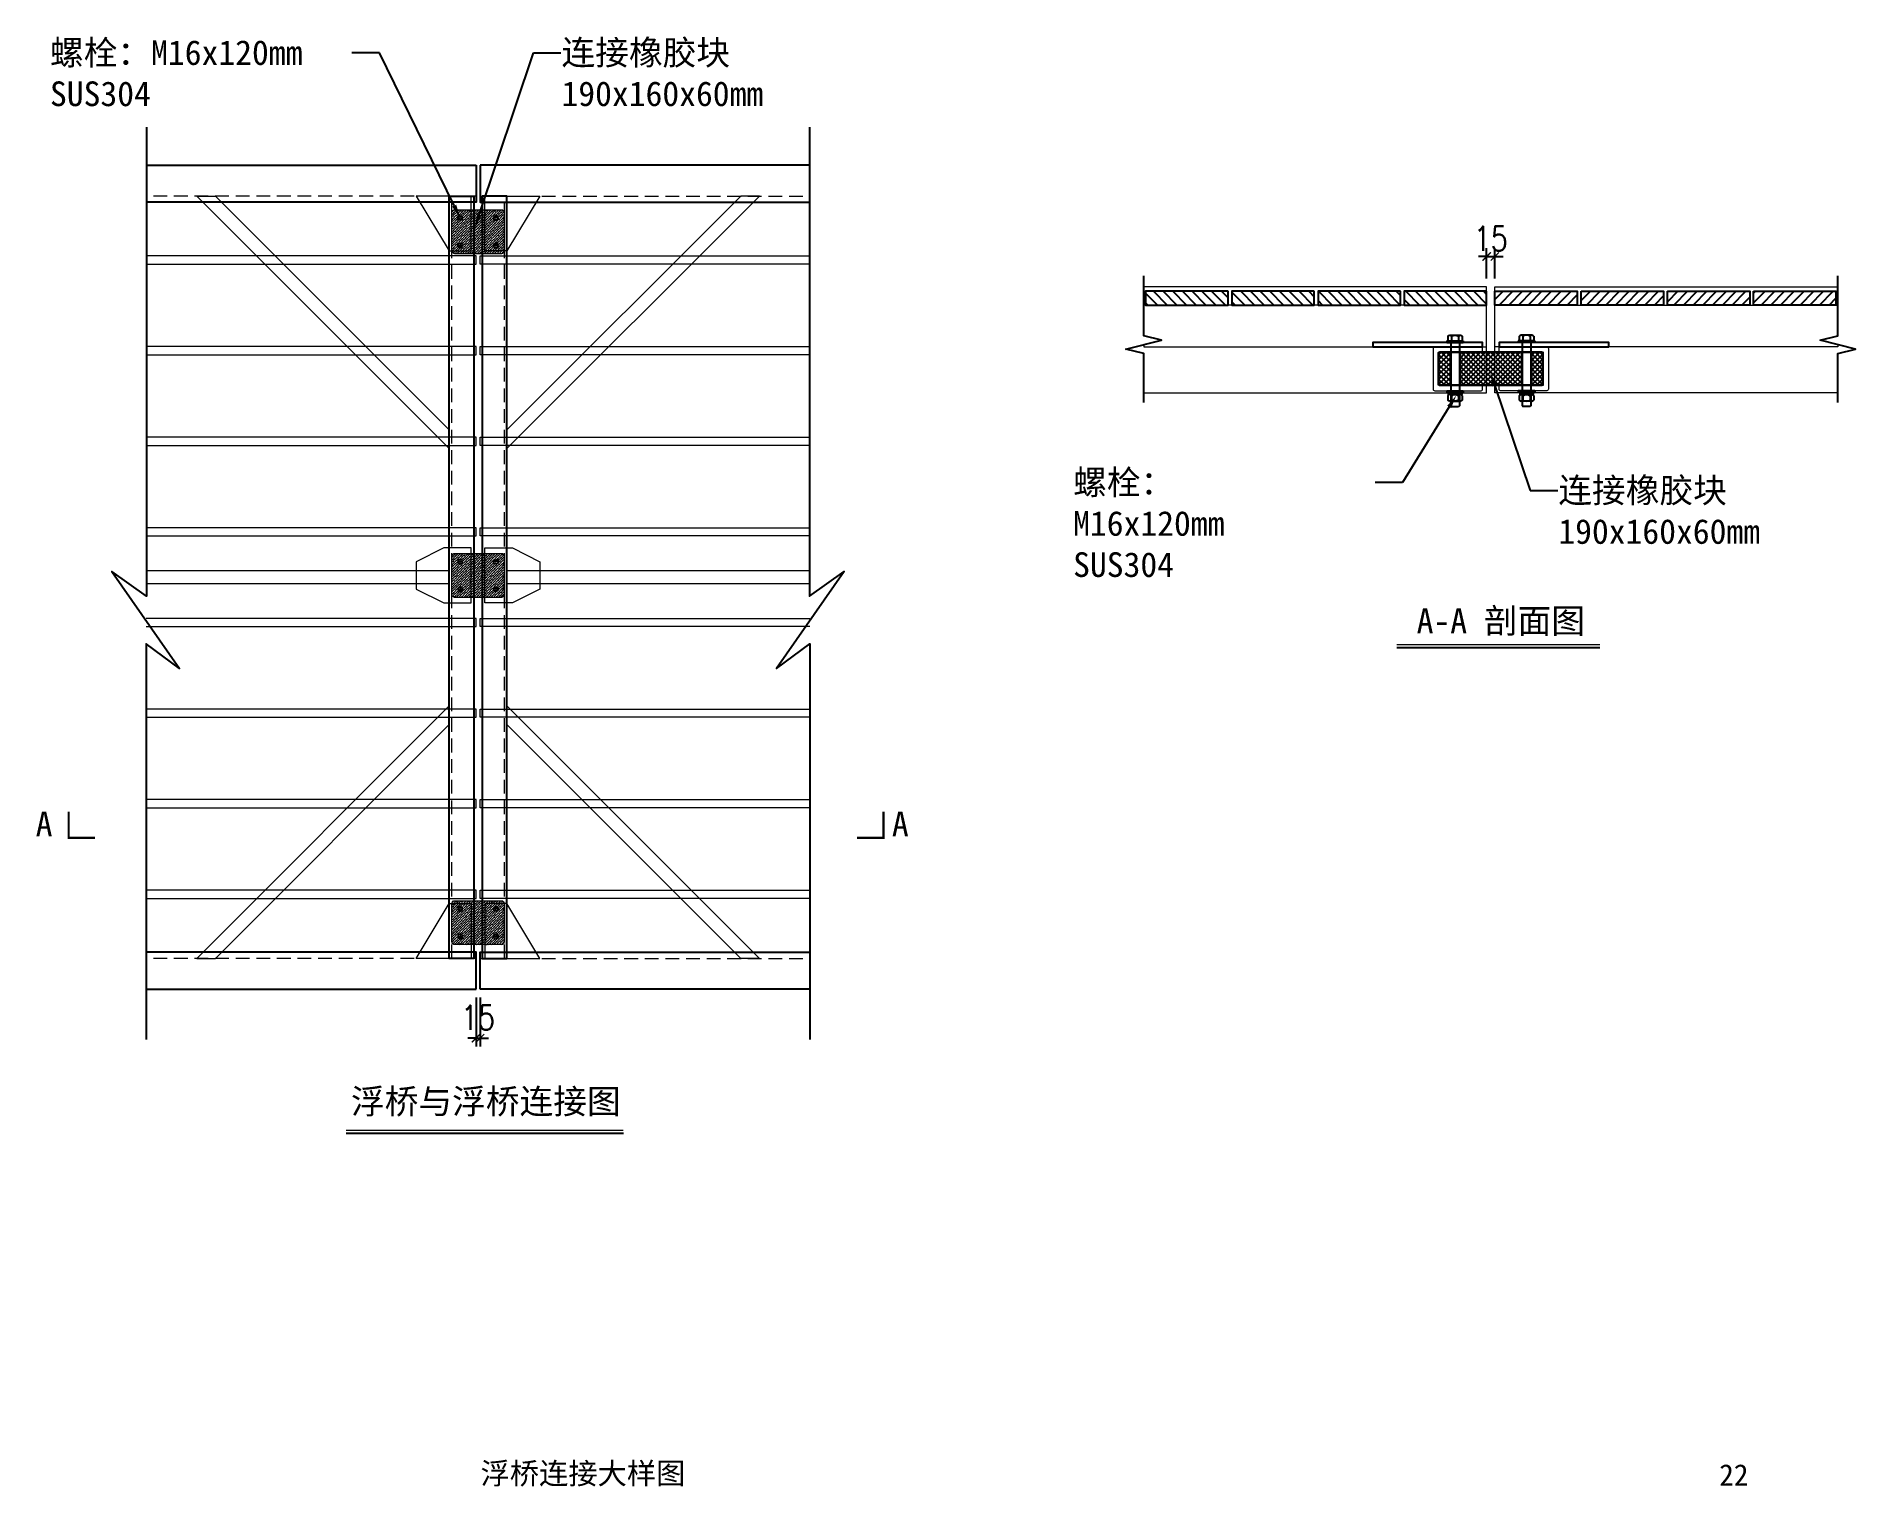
# Model space of a CAD drawing. Header units: millimetres. Extents: x 11827 to 862553, y 15071 to 134256.
# Drawn here: x 858313 to 862553, y 96429 to 99809 of the extents above; entities that cross this region are included whole.
import ezdxf
from ezdxf import colors
from ezdxf.entities.mleader import LeaderData, LeaderLine
from ezdxf.enums import TextEntityAlignment as Align
from ezdxf.math import Vec2, Vec3

# ---------------------------------------------------------------- set-up
doc = ezdxf.new("R2010")
doc.units = ezdxf.units.MM
doc.linetypes.add('CENTER', pattern=[2, 1.25, -0.25, 0.25, -0.25])
doc.linetypes.add('HIDDEN', pattern=[0.375, 0.25, -0.125])
for name, color, linetype in [('00打印图框', 255, 'Continuous'), ('hjh螺丝', 7, 'Continuous'), ('hjh连接橡胶块', 150, 'Continuous'), ('HR-dimension', 9, 'Continuous'), ('标注', 9, 'Continuous'), ('连接端梁', 130, 'Continuous'), ('铺板', 42, 'Continuous')]:
    doc.layers.add(name, color=color, linetype=linetype)
for name, color, linetype, lineweight in [('加强板', 140, 'Continuous', 18), ('图框', 7, 'Continuous', 13), ('文本', 3, 'Continuous', 13), ('橡胶块', 30, 'Continuous', 9), ('虚线', 8, 'Continuous', 0), ('铝型材', 7, 'Continuous', 13), ('铝斜撑', 241, 'Continuous', 9), ('铝龙骨', 7, 'Continuous', 9)]:
    doc.layers.add(name, color=color, linetype=linetype, lineweight=lineweight)
doc.styles.add('Arial', font='')
doc.styles.add('HZTXT', font='txtw.shx', dxfattribs={"width": 0.8, "bigfont": 'hztxtw.shx'})
doc.styles.add('宋体', font='')
doc.styles.get('Arial').set_extended_font_data('STXihei')
doc.styles.get('宋体').set_extended_font_data('SimSun')
doc.dimstyles.new('DIM-30', dxfattribs={"dimscale": 30, "dimtxt": 3, "dimasz": 1, "dimexe": 1, "dimexo": 1, "dimgap": 1, "dimtad": 1, "dimdec": 1, "dimdsep": 46, "dimtxsty": 'HZTXT', "dimblk": 'ARCHTICK', "dimcen": 0, "dimdle": 1, "dimclrd": 8, "dimclre": 8, "dimclrt": 2, "dimadec": 1, "dimazin": 0, "dimtfac": 1, "dimtdec": 1, "dimtix": 1, "dimtmove": 2, "dimatfit": 3, "dimldrblk": 'ARCHTICK', "dimfxl": 15, "dimtolj": 1, "dimtzin": 0, "dimarcsym": 1})
pattern_1 = [(135, (-150147.14, -546133.318), (-17.6776695, -17.6776695), [])]

msp = doc.modelspace()

# ---------------------------------------------------------------- texts
at = {"layer": '00打印图框', "color": 6, "insert": (859348.2, 96485.15, 0), "char_height": 50, "width": 543.8065, "attachment_point": 1, "style": 'Arial'}
msp.add_mtext('{\\fSimSun|b0|i0|c134|p2;浮桥连接大样图}', dxfattribs=at)
at = {"layer": '文本', "style": '宋体'}
msp.add_text('22', height=50, dxfattribs=at).set_placement((862235.3, 96456.51, 0), align=Align.MIDDLE_LEFT)

# ---------------------------------------------------------------- blocks, each defined once
blk = doc.blocks.new('连接加强板')
at = {"layer": '加强板', "color": 5}
blk.add_lwpolyline([(-194915.5, -558.8), (-194915.5, -358.8), (-195115.5, -478.8), (-195115.5, -558.8)], close=True, dxfattribs=at)
for centre in [(-195095.5, -518.8), (-194995.5, -518.8)]:
    blk.add_circle(centre, 9, dxfattribs=at)
blk = doc.blocks.new('加强板2')
at = {"layer": '加强板'}
blk.add_lwpolyline([(-1925888, 5795952.8), (-1925788, 5795952.8), (-1925688, 5795902.8), (-1925688, 5795802.8), (-1925788, 5795752.8), (-1925888, 5795752.8), (-1925888, 5795952.8)], dxfattribs=at)
for centre in [(-1925848, 5795902.8), (-1925848, 5795802.8)]:
    blk.add_circle(centre, 9, dxfattribs=at)
blk = doc.blocks.new('_ArchTick')
at = {"color": 0, "linetype": 'ByBlock', "lineweight": 100, "const_width": 0.15}
blk.add_lwpolyline([(-0.5, -0.5), (0.5, 0.5)], dxfattribs=at)
blk = doc.blocks.new('*D1211')
at = {"color": 8, "lineweight": -2, "transparency": 16777216}
for p, q in [((3415022.5, -534585.3), (3414992.5, -534585.3)), ((3415022.5, -534665.9), (3415022.5, -534555.3)), ((3415022.5, -534585.3), (3415052.5, -534585.3)), ((3415052.5, -534665.9), (3415052.5, -534555.3)), ((3415052.5, -534585.3), (3415082.5, -534585.3))]:
    blk.add_line(p, q, dxfattribs=at)
at = {"layer": 'Defpoints', "color": 0, "transparency": 16777216}
for p in [(3415052.5, -534585.3), (3415022.5, -534695.9), (3415052.5, -534695.9)]:
    blk.add_point(p, dxfattribs=at)
at = {"color": 8, "lineweight": -2, "transparency": 16777216, "xscale": 30, "yscale": 30, "zscale": 30}
blk.add_blockref('_ArchTick', (3415022.5, -534585.3), dxfattribs=at)
at = {"color": 8, "lineweight": -2, "transparency": 16777216, "xscale": 30, "yscale": 30, "zscale": 30, "rotation": 180}
blk.add_blockref('_ArchTick', (3415052.5, -534585.3), dxfattribs=at)
at = {"color": 2, "transparency": 16777216, "insert": (3415037.5, -534519.9), "char_height": 90, "attachment_point": 5, "style": 'HZTXT'}
blk.add_mtext('\\A1;15', dxfattribs=at)
blk = doc.blocks.new('*U1203')
at = {"layer": '铝龙骨', "color": 252}
blk.add_lwpolyline([(-600.4, -15), (600.4, -15), (600.4, 15), (-600.4, 15)], dxfattribs=at)
blk = doc.blocks.new('*U1204')
at = {"color": 0, "linetype": 'ByBlock', "lineweight": -2, "transparency": 16777216}
for p in [(0, 2310), (0, 1980), (0, 1650), (0, 1320), (0, 990), (0, 660), (0, 330), (0, 0)]:
    blk.add_blockref('*U1203', p, dxfattribs=at)
blk = doc.blocks.new('*U1205')
at = {"layer": '铝龙骨', "color": 252}
blk.add_lwpolyline([(-600.4, -15), (600.4, -15), (600.4, 15), (-600.4, 15)], dxfattribs=at)
blk = doc.blocks.new('*U1206')
at = {"color": 0, "linetype": 'ByBlock', "lineweight": -2, "transparency": 16777216}
for p in [(0, 2310), (0, 1980), (0, 1650), (0, 1320), (0, 990), (0, 660), (0, 330), (0, 0)]:
    blk.add_blockref('*U1205', p, dxfattribs=at)
blk = doc.blocks.new('橡胶块')
h = blk.add_hatch()
h.set_pattern_fill('ANSI36', color=2, scale=2)
h.paths.add_polyline_path([(0, 70, 0.41421356), (-10, 80), (-180, 80, 0.41421356), (-190, 70), (-190, -70, 0.41421356), (-180, -80), (-10, -80, 0.41421356), (0, -70)])
h.paths.add_polyline_path([(-166.93, 50, -1), (-153.07, 50, -1)], flags=16)
h.paths.add_polyline_path([(-153.07, -50, -1), (-166.93, -50, -1)], flags=16)
h.paths.add_polyline_path([(-36.93, 50, -1), (-23.07, 50, -1)], flags=16)
h.paths.add_polyline_path([(-23.07, -50, -1), (-36.93, -50, -1)], flags=16)
at = {"layer": '橡胶块', "color": 1, "linetype": 'CENTER', "ltscale": 0.36}
for p, q in [((-167.623, 50), (-152.377, 50)), ((-160, 42.377), (-160, 57.623)), ((-22.377, 50), (-37.623, 50)), ((-30, 42.377), (-30, 57.623)), ((-167.623, -50), (-152.377, -50)), ((-160, -42.377), (-160, -57.623)), ((-22.377, -50), (-37.623, -50)), ((-30, -42.377), (-30, -57.623))]:
    blk.add_line(p, q, dxfattribs=at)
at = {"layer": '橡胶块', "color": 2}
blk.add_lwpolyline([(0, 70), (0, -70, -0.41421356), (-10, -80), (-180, -80, -0.41421356), (-190, -70), (-190, 70, -0.41421356), (-180, 80), (-10, 80, -0.41421356)], format="xyb", close=True, dxfattribs=at)
at = {"layer": '橡胶块', "color": 5}
for centre in [(-160, 50), (-30, 50), (-160, -50), (-30, -50)]:
    blk.add_circle(centre, 6.93, dxfattribs=at)
blk = doc.blocks.new('*D1201')
at = {"color": 8, "lineweight": -2, "transparency": 16777216}
for p, q in [((3411342, -537282.9), (3411342, -537461.4)), ((3411357, -537282.9), (3411357, -537461.4)), ((3411342, -537431.4), (3411312, -537431.4)), ((3411342, -537431.4), (3411357, -537431.4)), ((3411357, -537431.4), (3411387, -537431.4))]:
    blk.add_line(p, q, dxfattribs=at)
at = {"layer": 'Defpoints', "color": 0, "transparency": 16777216}
for p in [(3411342, -537252.9, 0), (3411357, -537252.9, 0), (3411357, -537431.4)]:
    blk.add_point(p, dxfattribs=at)
at = {"color": 8, "lineweight": -2, "transparency": 16777216, "xscale": 30, "yscale": 30, "zscale": 30}
blk.add_blockref('_ArchTick', (3411342, -537431.4), dxfattribs=at)
at = {"color": 8, "lineweight": -2, "transparency": 16777216, "xscale": 30, "yscale": 30, "zscale": 30, "rotation": 180}
blk.add_blockref('_ArchTick', (3411357, -537431.4), dxfattribs=at)
at = {"color": 2, "transparency": 16777216, "insert": (3411349.5, -537356.4), "char_height": 90, "attachment_point": 5, "style": 'HZTXT'}
blk.add_mtext('\\A1;15', dxfattribs=at)
blk = doc.blocks.new('m161')
at = {"layer": 'hjh螺丝'}
for points in [[(2, 13.1, 0.611769), (2, 6.5, 0.611769)], [(2, 6.6, 0.305859), (2, -6.5, 0.305859)], [(110.1, 6.5, -0.61177), (110.1, 13.1, -0.61177)], [(110.1, -6.5, -0.305858), (110.1, 6.6, -0.305858)], [(118.1, 6.5, 0.61177), (118.1, 13.1, 0.61177)], [(118.1, -6.5, 0.305858), (118.1, 6.6, 0.305858)], [(2, -6.5, 0.611769), (2, -13.1, 0.611769)], [(110.1, -13.1, -0.61177), (110.1, -6.5, -0.61177)], [(118.1, -13.1, 0.61177), (118.1, -6.5, 0.61177)]]:
    blk.add_lwpolyline(points, format="xyb", dxfattribs=at)
for points in [[(0, 9.8), (0, -9.8)], [(2, 13.1), (10, 13.1)], [(2, 6.5), (10, 6.5)], [(10, 15), (10, -15)], [(10, 15), (13, 15)], [(10, 13.1), (10, -13.1)], [(13, 15), (13, -15)], [(13, 8), (128.5, 8)], [(101, 15), (104, 15)], [(101, 15), (101, -15)], [(104, 15), (104, -15)], [(104, 12.1), (108.1, 12.1)], [(104, 0), (108.1, 4.1)], [(104, -4.1), (108.1, 0)], [(108.1, 9.8), (108.1, -9.8)], [(110.1, 13.1), (118.1, 13.1)], [(110.1, 6.5), (118.1, 6.5)], [(120.1, 9.8), (120.1, -9.8)], [(128.5, 8), (130, 6.5)], [(130, 6.5), (130, -6.5)], [(2, -6.5), (10, -6.5)], [(2, -13.1), (10, -13.1)], [(10, -15), (13, -15)], [(13, -8), (128.5, -8)], [(101, -15), (104, -15)], [(104, -12.1), (108.1, -12.1)], [(110.1, -6.5), (118.1, -6.5)], [(110.1, -13.1), (118.1, -13.1)], [(128.5, -8), (130, -6.5)]]:
    blk.add_lwpolyline(points, dxfattribs=at)
blk.add_lwpolyline([(108.1, 12.1), (104, 12.1), (104, -12.1), (108.1, -12.1)], close=True, dxfattribs=at)
blk = doc.blocks.new('llk')
at = {"layer": 'hjh连接橡胶块'}
h = blk.add_hatch(dxfattribs=at)
h.set_pattern_fill('ANSI37', color=256, scale=2)
h.paths.add_polyline_path([(-74, 60), (-93, 60, 0.414214), (-95, 58), (-95, 2, 0.414214), (-93, 0), (-74, 0)])
h.paths.add_polyline_path([(56, 60), (-56, 60), (-56, 0), (56, 0)])
h.paths.add_polyline_path([(95, 58, 0.414214), (93, 60), (74, 60), (74, 0), (93, 0, 0.414214), (95, 2)])
blk.add_lwpolyline([(-93, 60), (93, 60, -0.414214), (95, 58), (95, 2, -0.414214), (93, 0), (-93, 0, -0.414214), (-95, 2), (-95, 58, -0.414214)], format="xyb", close=True, dxfattribs=at)
for points in [[(-74, 60), (-74, 0)], [(-56, 60), (-56, 0)], [(56, 60), (56, 0)], [(74, 60), (74, 0)]]:
    blk.add_lwpolyline(points, dxfattribs=at)
blk = doc.blocks.new('*U1207')
at = {"layer": '铺板'}
h = blk.add_hatch(dxfattribs=at)
h.set_pattern_fill('ANSI31', color=234, scale=200, angle=90, style=0)
h.set_pattern_definition(pattern_1)
h.paths.add_polyline_path([(150, 25), (-150, 25), (-150, -25), (150, -25)])
at = {"layer": '铺板', "color": 234, "elevation": 0}
blk.add_lwpolyline([(150, 25), (-150, 25), (-150, -25), (150, -25)], close=True, dxfattribs=at)
blk = doc.blocks.new('*U1208')
at = {"color": 0, "linetype": 'ByBlock', "lineweight": -2, "transparency": 16777216}
for p in [(0, 0), (314, 0), (628, 0), (942, 0)]:
    blk.add_blockref('*U1207', p, dxfattribs=at)
blk = doc.blocks.new('*U1209')
at = {"layer": '铺板'}
h = blk.add_hatch(dxfattribs=at)
h.set_pattern_fill('ANSI31', color=234, scale=200, angle=90, style=0)
h.set_pattern_definition(pattern_1)
h.paths.add_polyline_path([(150, 25), (-150, 25), (-150, -25), (150, -25)])
at = {"layer": '铺板', "color": 234, "elevation": 0}
blk.add_lwpolyline([(150, 25), (-150, 25), (-150, -25), (150, -25)], close=True, dxfattribs=at)
blk = doc.blocks.new('*U1210')
at = {"color": 0, "linetype": 'ByBlock', "lineweight": -2, "transparency": 16777216}
for p in [(0, 0), (314, 0), (628, 0), (942, 0)]:
    blk.add_blockref('*U1209', p, dxfattribs=at)
blk = doc.blocks.new('njsnjf')
for p, q in [((3414694.75, -536009.42), (3415435.18, -536009.42)), ((3410868.94, -537777.9), (3411878.74, -537777.9))]:
    blk.add_line(p, q)
at = {"color": 7, "elevation": 0}
for points in [[(3410141.97, -534114.5), (3410141.97, -535822.33), (3410015.75, -535731.91), (3410262.26, -536085.05), (3410141.15, -535995.25), (3410141.15, -537435.88)], [(3412556.97, -534114.5), (3412556.97, -535822.33), (3412683.19, -535731.91), (3412436.68, -536085.05), (3412557.79, -535995.25), (3412557.79, -537435.88)]]:
    blk.add_lwpolyline(points, dxfattribs=at)
at = {"color": 3, "elevation": 0}
for points in [[(3411341.97, -534252.91), (3411341.97, -534387.91), (3410141.97, -534387.91)], [(3410141.97, -534252.91), (3411341.97, -534252.91)], [(3411356.97, -534252.91), (3411356.97, -534387.91), (3412556.97, -534387.91)], [(3412556.97, -534252.91), (3411356.97, -534252.91)], [(3411341.97, -537252.91), (3411341.97, -537117.91), (3410141.15, -537117.91)], [(3411356.97, -537252.91), (3411356.97, -537117.91), (3412557.79, -537117.91)], [(3410141.15, -537252.91), (3411341.97, -537252.91)], [(3412557.79, -537252.91), (3411356.97, -537252.91)]]:
    blk.add_lwpolyline(points, dxfattribs=at)
at = {"color": 8, "elevation": 0}
for points in [[(3413773.5, -535116.96), (3413773.5, -534938.29), (3413708.87, -534922.13), (3413838.12, -534889.82), (3413773.5, -534873.67), (3413773.5, -534656.14)], [(3416301.5, -535116.96), (3416301.5, -534938.29), (3416366.13, -534922.13), (3416236.88, -534889.82), (3416301.5, -534873.67), (3416301.5, -534656.14)]]:
    blk.add_lwpolyline(points, dxfattribs=at)
at = {"elevation": 0}
for points in [[(3415007.5, -534913.87), (3415007.5, -534897.87), (3414967.5, -534897.87), (3414607.5, -534897.87), (3414607.5, -534913.87), (3415007.5, -534913.87)], [(3415467.5, -534913.87), (3415467.5, -534897.87), (3415427.5, -534897.87), (3415067.5, -534897.87), (3415067.5, -534913.87), (3415467.5, -534913.87)]]:
    blk.add_lwpolyline(points, dxfattribs=at)
at = {"const_width": 5.4}
for points in [[(3414694.75, -535998.62), (3415435.18, -535998.62)], [(3410868.94, -537767.1), (3411878.74, -537767.1)]]:
    blk.add_lwpolyline(points, dxfattribs=at)
at = {"const_width": 7.68, "elevation": 0}
for points in [[(3409858.12, -536606.18), (3409858.12, -536702.18), (3409954.12, -536702.18)], [(3412825.81, -536606.18), (3412825.81, -536702.18), (3412729.81, -536702.18)]]:
    blk.add_lwpolyline(points, dxfattribs=at)
at = {"layer": '图框', "color": 8, "elevation": 0}
for points in [[(3413773.5, -534938.29), (3413773.5, -535081.91), (3415022.5, -535081.91), (3415022.5, -534695.87), (3413773.5, -534695.87), (3413773.5, -534873.67)], [(3416301.5, -534938.29), (3416301.5, -535081.91), (3415052.5, -535081.91), (3415052.5, -534695.87), (3416301.5, -534695.87), (3416301.5, -534873.67)], [(3413773.5, -534905.98), (3413773.5, -534913.87), (3415022.5, -534913.87), (3415022.5, -534761.87), (3413773.5, -534761.87), (3413773.5, -534873.67)], [(3416301.5, -534905.98), (3416301.5, -534913.87), (3415052.5, -534913.87), (3415052.5, -534761.87), (3416301.5, -534761.87), (3416301.5, -534873.67)]]:
    blk.add_lwpolyline(points, dxfattribs=at)
at = {"layer": '虚线', "color": 1, "linetype": 'HIDDEN', "ltscale": 200}
for p, q in [((3411341.97, -534364.91, 0), (3410141.97, -534364.91, 0)), ((3411253.47, -537140.91, 0), (3411253.47, -534364.91, 0)), ((3411356.97, -534364.91, 0), (3412556.97, -534364.91, 0)), ((3411445.47, -537140.91, 0), (3411445.47, -534364.91, 0)), ((3411341.97, -537140.91, 0), (3410141.15, -537140.91, 0)), ((3411356.97, -537140.91, 0), (3412557.79, -537140.91, 0))]:
    blk.add_line(p, q, dxfattribs=at)
at = {"layer": '连接端梁', "elevation": 0}
for points in [[(3411334.47, -534364.91), (3411334.47, -537140.91), (3411244.47, -537140.91), (3411244.47, -534364.91)], [(3411364.47, -534364.91), (3411364.47, -537140.91), (3411454.47, -537140.91), (3411454.47, -534364.91)]]:
    blk.add_lwpolyline(points, close=True, dxfattribs=at)
at = {"layer": '铝型材', "color": 230, "linetype": 'ByBlock', "elevation": 0}
for points in [[(3414909.29, -534913.98), (3414907.92, -534914.82, -0.2816376), (3414907.08, -534914.82), (3414905.71, -534913.98, 0.1164338), (3414905.26, -534913.87), (3414833.5, -534913.87, 0.4142136), (3414827.5, -534919.87), (3414827.5, -535067.87, 0.4142136), (3414833.5, -535073.87), (3414905.26, -535073.87, 0.1164338), (3414905.71, -535073.77), (3414907.08, -535072.93, -0.2816376), (3414907.92, -535072.93), (3414909.29, -535073.77, 0.1164338), (3414909.74, -535073.87), (3415002.5, -535073.87, 0.4142136), (3415007.5, -535068.87), (3415007.5, -535058.87, 0.4142136), (3415002.5, -535053.87), (3414847.5, -535053.87, -0.4142136), (3414845.5, -535051.87), (3414845.5, -534935.87, -0.4142136), (3414847.5, -534933.87), (3415002.5, -534933.87, 0.4142136), (3415007.5, -534928.87), (3415007.5, -534918.87, 0.4142136), (3415002.5, -534913.87), (3414909.74, -534913.87, 0.1164338)], [(3415165.71, -534913.98), (3415167.08, -534914.82, 0.2816376), (3415167.92, -534914.82), (3415169.29, -534913.98, -0.1164338), (3415169.74, -534913.87), (3415241.5, -534913.87, -0.4142136), (3415247.5, -534919.87), (3415247.5, -535067.87, -0.4142136), (3415241.5, -535073.87), (3415169.74, -535073.87, -0.1164338), (3415169.29, -535073.77), (3415167.92, -535072.93, 0.2816376), (3415167.08, -535072.93), (3415165.71, -535073.77, -0.1164338), (3415165.26, -535073.87), (3415072.5, -535073.87, -0.4142136), (3415067.5, -535068.87), (3415067.5, -535058.87, -0.4142136), (3415072.5, -535053.87), (3415227.5, -535053.87, 0.4142136), (3415229.5, -535051.87), (3415229.5, -534935.87, 0.4142136), (3415227.5, -534933.87), (3415072.5, -534933.87, -0.4142136), (3415067.5, -534928.87), (3415067.5, -534918.87, -0.4142136), (3415072.5, -534913.87), (3415165.26, -534913.87, -0.1164338)]]:
    blk.add_lwpolyline(points, format="xyb", close=True, dxfattribs=at)
at = {"layer": '铝斜撑', "color": 252}
for points, elevation in [([(3410393.08, -534364.91), (3411244.47, -535216.3), (3411244.47, -535284.18), (3410325.2, -534364.91)], 0), ([(3412305.86, -534364.91), (3411454.47, -535216.3), (3411454.47, -535284.18), (3412373.74, -534364.91)], 0), ([(3411244.47, -535776.91), (3410141.97, -535776.91), (3410141.97, -535728.91), (3411244.47, -535728.91)], 1675.31), ([(3412556.97, -535776.91), (3411454.47, -535776.91), (3411454.47, -535728.91), (3412556.97, -535728.91)], 0), ([(3410393.08, -537140.91), (3411244.47, -536289.52), (3411244.47, -536221.64), (3410325.2, -537140.91)], 0), ([(3412305.86, -537140.91), (3411454.47, -536289.52), (3411454.47, -536221.64), (3412373.74, -537140.91)], 0)]:
    blk.add_lwpolyline(points, close=True, dxfattribs=dict(at, elevation=elevation))
at = {"color": 2, "rotation": 90.00000000000001}
blk.add_blockref('连接加强板', (3410765.67, -339449.45, 0), dxfattribs=at)
at = {"color": 2, "xscale": -1, "rotation": 270}
blk.add_blockref('连接加强板', (3411933.27, -339449.45, 0), dxfattribs=at)
for name, p in [('*U1204', (3410741.56, -536907.91, 0)), ('*U1208', (3413930.5, -534736.87, 0))]:
    blk.add_blockref(name, p)
at = {"xscale": -1}
for name, p in [('*U1206', (3411957.38, -536907.91, 0)), ('*U1210', (3416144.5, -534736.87, 0))]:
    blk.add_blockref(name, p, dxfattribs=at)
at = {"color": 2, "xscale": -1}
blk.add_blockref('加强板2', (1485436.44, -6331599.25), dxfattribs=at)
at = {"color": 2}
blk.add_blockref('加强板2', (5337262.49, -6331599.25), dxfattribs=at)
at = {"layer": 'hjh螺丝', "yscale": 2, "zscale": 2}
for p, xscale, rotation in [((3414907.52, -534871.87, 0), -2, 90), ((3415167.48, -534871.87, 0), 2, 270)]:
    blk.add_blockref('m161', p, dxfattribs=dict(at, xscale=xscale, rotation=rotation))
at = {"layer": 'hjh连接橡胶块', "yscale": 2, "zscale": 2}
for xscale in [2, -2]:
    blk.add_blockref('llk', (3415037.5, -535053.87, 0), dxfattribs=dict(at, xscale=xscale))
at = {"layer": '加强板', "xscale": -1, "rotation": 90}
blk.add_blockref('连接加强板', (3410765.67, -732056.37, 0), dxfattribs=at)
at = {"layer": '加强板', "rotation": 270}
blk.add_blockref('连接加强板', (3411933.27, -732056.37, 0), dxfattribs=at)
at = {"layer": '橡胶块'}
for p in [(3411444.47, -534494.91, 0), (3411444.47, -535746.4), (3411444.47, -537010.91, 0)]:
    blk.add_blockref('橡胶块', p, dxfattribs=at)
at = {"style": 'Arial'}
for p in [(3409738.33, -536651.54, 0), (3412856.45, -536651.54, 0)]:
    blk.add_text('A', height=90, dxfattribs=at).set_placement(p, align=Align.MIDDLE_LEFT)
at = {"char_height": 90, "attachment_point": 5, "line_spacing_factor": 2, "style": 'Arial'}
for s, insert in [('A-A {\\fSimSun|b0|i0|c134|p2;剖面图}', (3415074.12, -535916.69)), ('浮桥与浮桥连接图', (3411377.77, -537666.92))]:
    blk.add_mtext(s, dxfattribs=dict(at, insert=insert))
dim = blk.add_linear_dim(base=(3415052.5, -534585.31, 0), p1=(3415022.5, -534695.87, 0), p2=(3415052.5, -534695.87, 0), text='15', dimstyle='DIM-30')
dim.commit()
dim.dimension.update_dxf_attribs({"geometry": '*D1211', "text_midpoint": (3415037.5, -534519.92, 0), "dimtype": 160})
dim = blk.add_linear_dim(base=(3411356.97, -537431.37), p1=(3411341.97, -537252.91, 0), p2=(3411356.97, -537252.91, 0), dimstyle='DIM-30')
dim.commit()
dim.dimension.update_dxf_attribs({"geometry": '*D1201', "text_midpoint": (3411349.47, -537356.37)})
at = {"layer": '标注', "color": 6}
ml = blk.add_multileader_mtext('Standard', dxfattribs=at)
ml.set_content('{\\fSimSun|b0|i0|c134|p2;螺栓：}M16x120mm\\PSUS304', color=6, style='Arial')
ml.set_leader_properties(color=9)
ml.build(insert=Vec2(0, 0))
ml.multileader.update_dxf_attribs({"dogleg_length": 100, "arrow_head_size": 50})
ctx = ml.context
ctx.base_point, ctx.char_height, ctx.arrow_head_size, ctx.plane_origin = Vec3(3409788.44, -533843.7, 0), 90, 50, Vec3(3408930.31, 775827.32, 0)
notes = []
notes.append((ctx, [(1, (1, 1, 0), (3410990.06, -533843.7, 0), (-1, 0), 100, [(0, [(3411284.47, -534444.91, 0)], 0, [])])]))
ctx.mtext.insert, ctx.mtext.width, ctx.mtext.defined_height, ctx.mtext.flow_direction = Vec3(3409790.44, -533797.62, 0), 1395.2726, 336.84, 5
ml = blk.add_multileader_mtext('Standard', dxfattribs=at)
ml.set_content('{\\fSimSun|b0|i0|c134|p2;连接橡胶块\\P}190x160x60mm', color=6, style='Arial')
ml.set_leader_properties(color=9)
ml.build(insert=Vec2(0, 0))
ml.multileader.update_dxf_attribs({"dogleg_length": 100, "arrow_head_size": 50})
ctx = ml.context
ctx.base_point, ctx.char_height, ctx.arrow_head_size, ctx.plane_origin = Vec3(3411651.21, -533843.52, 0), 90, 50, Vec3(3413092.8, -1842704.62, 0)
notes.append((ctx, [(0, (1, 1, 0), (3411551.21, -533843.52, 0), (1, 0), 100, [(0, [(3411337.91, -534480.59, 0)], 0, [])])]))
ctx.mtext.insert, ctx.mtext.width, ctx.mtext.defined_height, ctx.mtext.flow_direction = Vec3(3411653.21, -533797.43, 0), 972.6157, 373.79, 5
ml = blk.add_multileader_mtext('Standard', dxfattribs=at)
ml.set_content('{\\fSimSun|b0|i0|c134|p2;连接橡胶块\\P}190x160x60mm', color=6, style='Arial')
ml.set_leader_properties(color=9)
ml.build(insert=Vec2(0, 0))
ml.multileader.update_dxf_attribs({"dogleg_length": 100, "arrow_head_size": 50})
ctx = ml.context
ctx.base_point, ctx.char_height, ctx.arrow_head_size, ctx.plane_origin = Vec3(3415281.48, -535437.46, 0), 90, 50, Vec3(3416658.19, -1844607.21, 0)
notes.append((ctx, [(0, (1, 1, 0), (3415181.48, -535437.46, 0), (1, 0), 100, [(0, [(3415036.16, -535009.01, 0)], 0, [])])]))
ctx.mtext.insert, ctx.mtext.width, ctx.mtext.defined_height, ctx.mtext.flow_direction = Vec3(3415283.48, -535391.37, 0), 1000, 413.74, 5
ml = blk.add_multileader_mtext('Standard', dxfattribs=at)
ml.set_content('{\\fSimSun|b0|i0|c134|p2;螺栓：}M16x120mm\\PSUS304', color=6, style='Arial')
ml.set_leader_properties(color=9)
ml.build(insert=Vec2(0, 0))
ml.multileader.update_dxf_attribs({"dogleg_length": 100, "arrow_head_size": 50})
ctx = ml.context
ctx.base_point, ctx.char_height, ctx.arrow_head_size, ctx.plane_origin = Vec3(3413514.48, -535408.17, 0), 90, 50, Vec3(3412656.35, 773954.21, 0)
notes.append((ctx, [(1, (1, 1, 0), (3414716.1, -535408.17, 0), (-1, 0), 100, [(0, [(3414912.35, -535090.42, 0)], 0, [])])]))
ctx.mtext.insert, ctx.mtext.width, ctx.mtext.defined_height, ctx.mtext.flow_direction = Vec3(3413516.48, -535362.09, 0), 1306.296, 369.27, 5
for ctx, leaders in notes:
    for number, flags, end, landing, length, lines in leaders:
        leader = LeaderData()
        leader.index, (leader.has_last_leader_line, leader.has_dogleg_vector, leader.attachment_direction) = number, flags
        leader.last_leader_point, leader.dogleg_vector, leader.dogleg_length = Vec3(end), Vec3(landing), length
        for number, points, colour, breaks in lines:
            line = LeaderLine()
            line.index, line.vertices, line.color, line.breaks = number, Vec3.list(points), colors.encode_raw_color(colour), breaks
            leader.lines.append(line)
        ctx.leaders.append(leader)

# ---------------------------------------------------------------- block references
at = {"layer": 'HR-dimension', "xscale": 0.6400000000000001, "yscale": 0.6400000000000001, "zscale": 0.6400000000000001}
msp.add_blockref('njsnjf', (-1323921.22, 441430.58), dxfattribs=at)

msp.set_redraw_order([(e.dxf.handle, doc.entitydb.next_handle()) for e in msp.query("TEXT MTEXT ATTDEF DIMENSION ARC_DIMENSION")])  # texts and dimensions are drawn at this point

doc.saveas('drawing.dxf')
